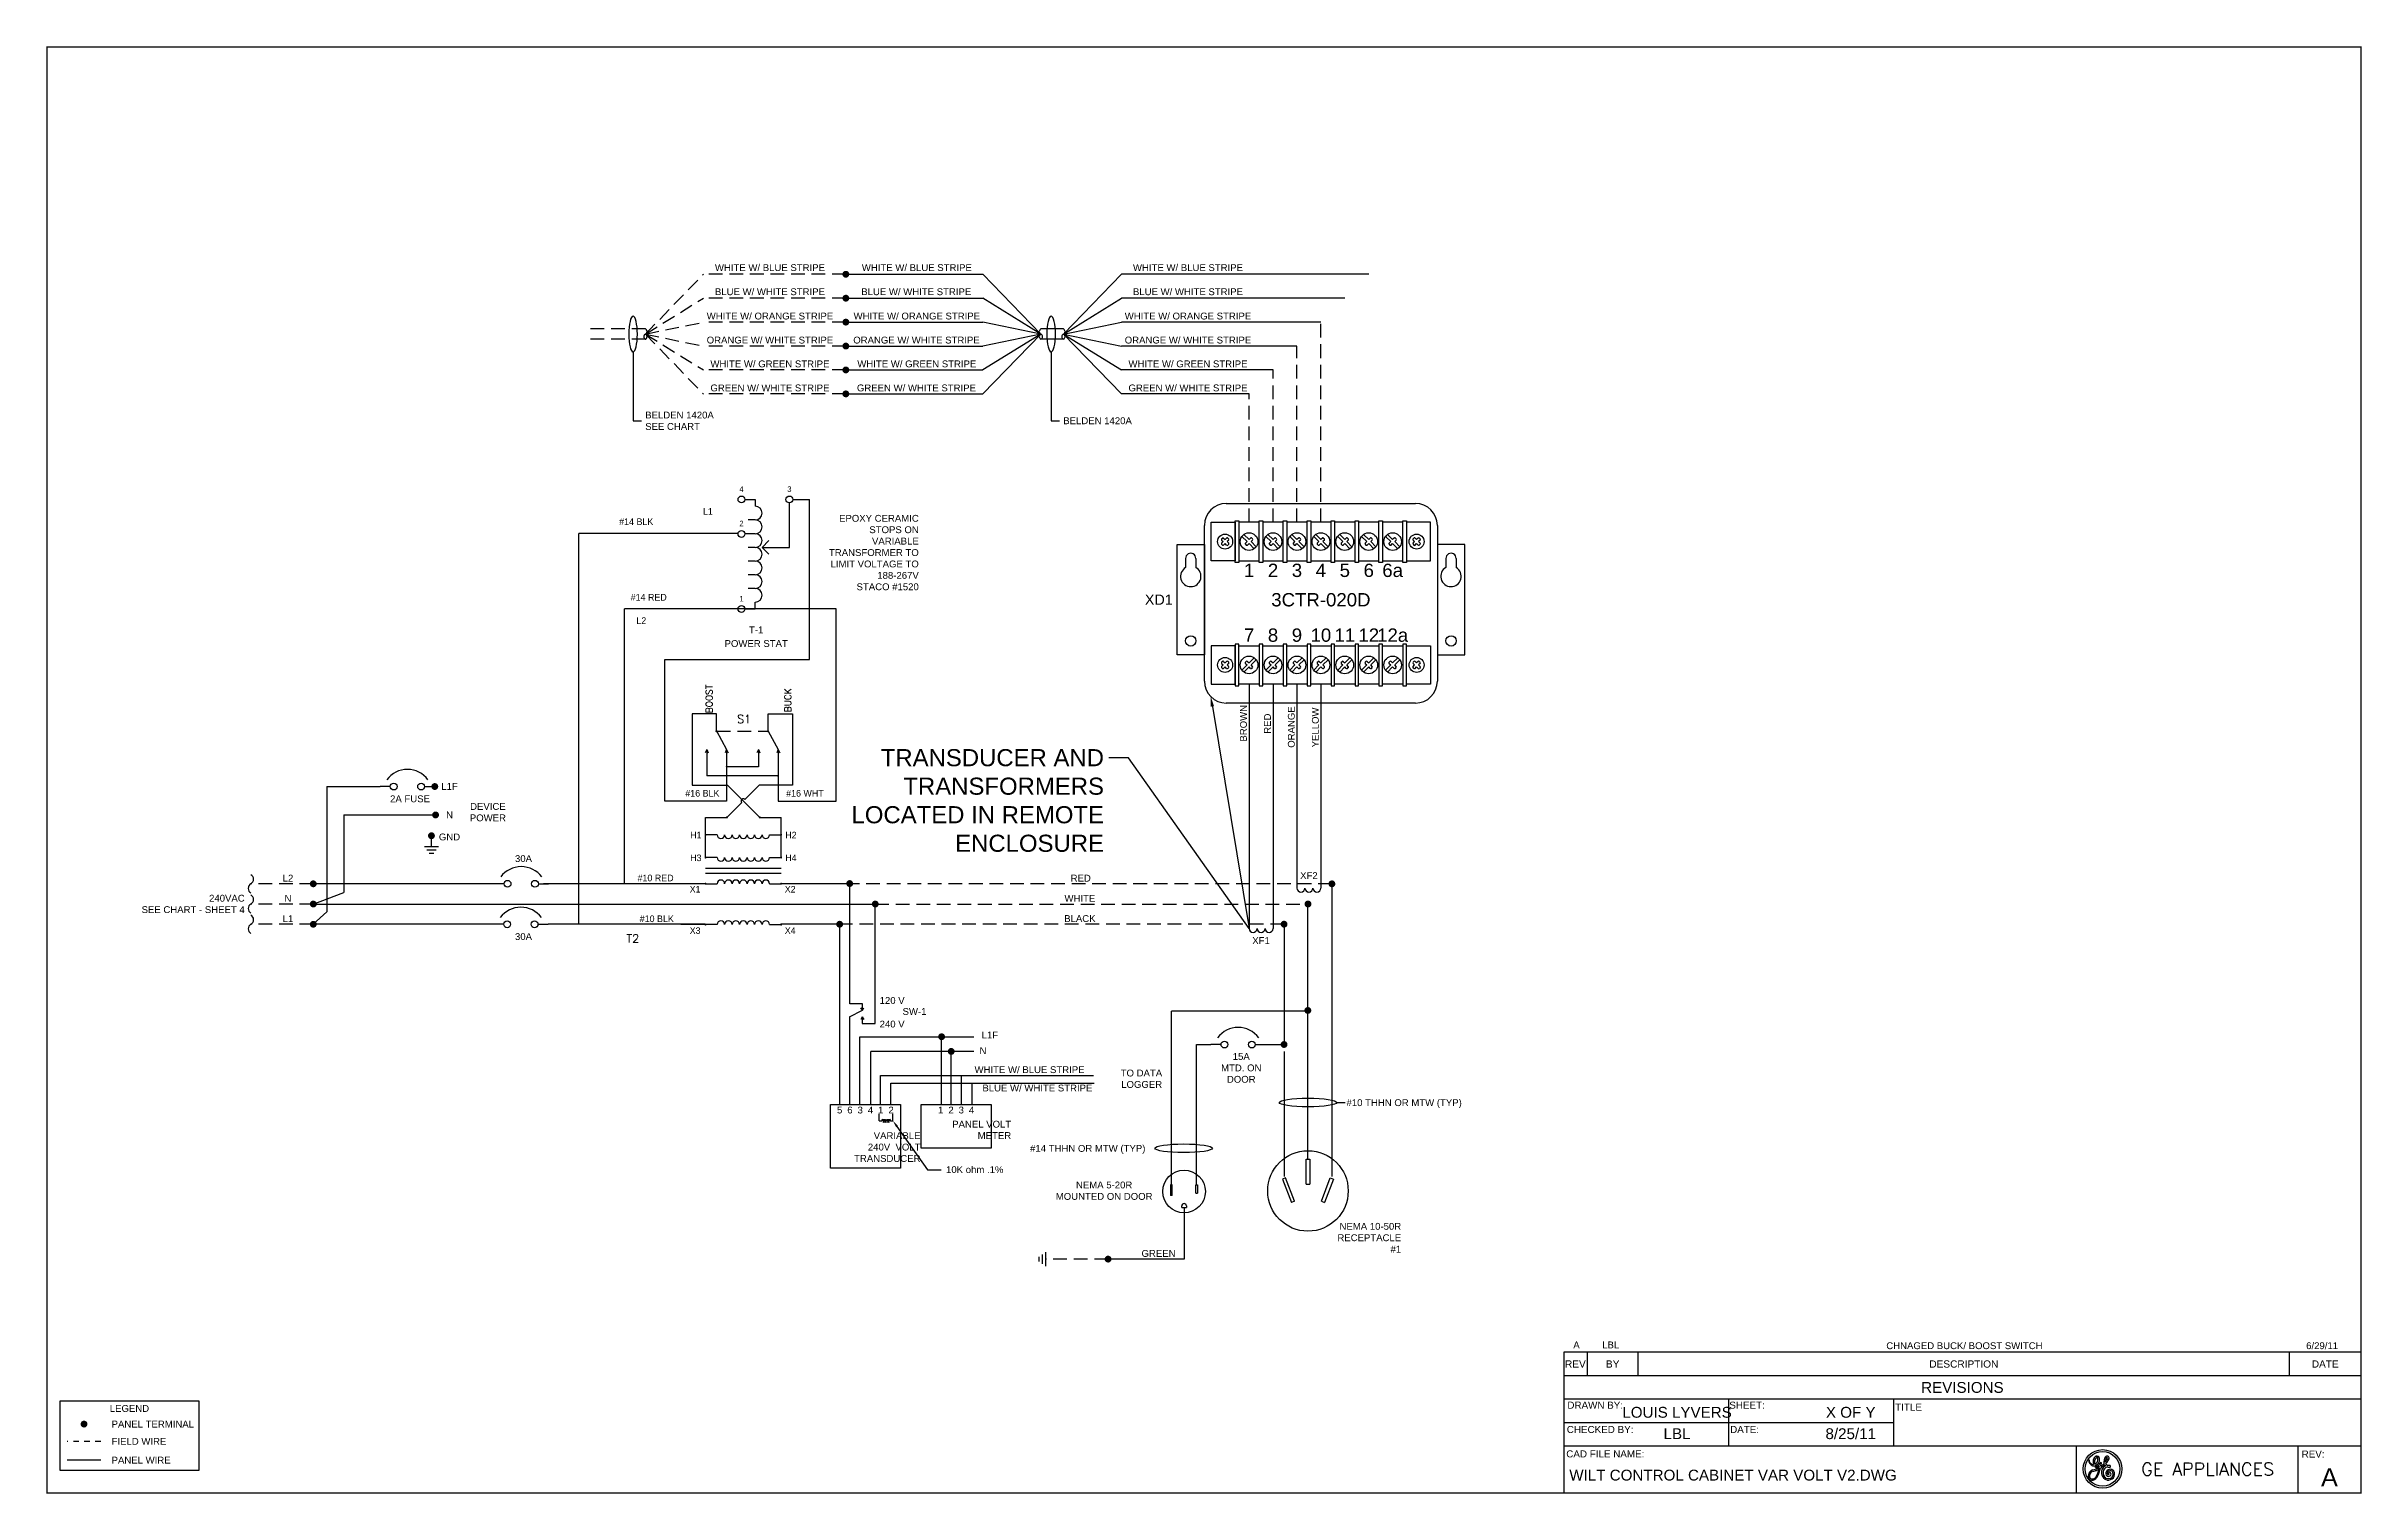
# Model space of a CAD drawing. Header units: inches. Extents: x -228 to 241, y -155 to 115.
# Drawn here: x -24.26 to 18, y -49.88 to -23.46 of the extents above; entities that cross this region are included whole.
import ezdxf
from ezdxf import colors
from ezdxf.entities.mleader import LeaderData, LeaderLine
from ezdxf.enums import TextEntityAlignment as Align
from ezdxf.math import Vec2, Vec3

# ---------------------------------------------------------------- set-up
doc = ezdxf.new("R2010")
doc.units = ezdxf.units.IN
doc.header["$MEASUREMENT"] = 0
doc.linetypes.add('HIDDEN', pattern=[0.375, 0.25, -0.125])
for name, color, linetype in [('1', 1, 'Continuous'), ('3', 3, 'HIDDEN'), ('4', 7, 'Continuous'), ('5', 5, 'Continuous'), ('BORDER', 3, 'Continuous'), ('COMP', 3, 'Continuous'), ('CURRENT TRANSFORMER', 201, 'Continuous'), ('ELECTRICAL DEVICES', 30, 'Continuous'), ('FIELD WIRE', 5, 'HIDDEN'), ('FIELD WIRE - N', 255, 'HIDDEN'), ('GROUND WIRE', 3, 'Continuous'), ('PANEL', 150, 'Continuous'), ('PANEL WIRE', 5, 'Continuous'), ('PANEL WIRE - N', 255, 'Continuous'), ('TEXT', 4, 'Continuous'), ('TXT', 4, 'Continuous'), ('WIRE', 1, 'Continuous'), ('WIRES', 1, 'Continuous')]:
    doc.layers.add(name, color=color, linetype=linetype)
doc.styles.add('ARIAL', font='arial.ttf')
doc.styles.add('COMPLEX', font='COMPLEX')
doc.styles.add('Notes', font='arial.ttf', dxfattribs={"height": 0.125})
doc.styles.add('ROMANS', font='romans')
doc.styles.add('SIMPLEX', font='TXT', dxfattribs={"width": 0.875})
doc.styles.get("Standard").update_dxf_attribs({"font": 'arial.ttf'})

msp = doc.modelspace()

# ---------------------------------------------------------------- texts
at = {"layer": '4', "style": 'SIMPLEX'}
for s, p in [(' #14 BLK', (-13.516453, -32.197469)), ('#14 RED', (-13.266453, -33.577642)), ('#16 BLK', (-12.286905, -37.155853)), ('#16 WHT', (-10.414441, -37.155853)), ('#10 RED', (-13.141453, -38.702642)), (' #10 BLK', (-13.141453, -39.447469))]:
    msp.add_text(s, height=0.1215, dxfattribs=at).set_placement(p, align=Align.CENTER)
at = {"layer": '4'}
for s, height, style, p in [('L1', 0.12, 'SIMPLEX', (-12.274403, -32.008523)), ('L2', 0.12, 'SIMPLEX', (-13.49042, -34.003038)), ('S1', 0.15, 'COMPLEX', (-11.654021, -35.81347)), ('H1', 0.12, 'SIMPLEX', (-12.508355, -37.918891)), ('H2', 0.12, 'SIMPLEX', (-10.772527, -37.918891)), ('H3', 0.12, 'SIMPLEX', (-12.508355, -38.334396)), ('H4', 0.12, 'SIMPLEX', (-10.772527, -38.334396)), ('X1', 0.12, 'SIMPLEX', (-12.517631, -38.907829)), ('X2', 0.12, 'SIMPLEX', (-10.781803, -38.907829)), ('T2', 0.15, 'COMPLEX', (-13.671959, -39.822456)), ('X3', 0.12, 'SIMPLEX', (-12.517631, -39.662367)), ('X4', 0.12, 'SIMPLEX', (-10.781803, -39.662367))]:
    msp.add_text(s, height=height, dxfattribs=dict(at, style=style)).set_placement(p)
at = {"layer": '4', "style": 'ROMANS'}
for s, p in [('BOOST', (-12.101448, -35.632762)), ('BUCK', (-10.66585, -35.616089))]:
    msp.add_text(s, height=0.12, rotation=90, dxfattribs=at).set_placement(p)
at = {"layer": 'TEXT'}
for s, height, p in [('4', 0.1, (-11.572863, -31.543266)), ('3', 0.1, (-10.697863, -31.543266)), ('2', 0.1, (-11.572863, -32.168266)), ('1', 0.1, (-11.572863, -33.543266)), ('T-1', 0.125, (-11.304321, -34.111988)), ('POWER STAT', 0.125, (-11.304321, -34.361988))]:
    msp.add_text(s, height=height, dxfattribs=at).set_placement(p, align=Align.MIDDLE)
at = {"layer": 'TXT'}
for s, p in [('WHITE W/ BLUE STRIPE', (-11.053432, -27.560293)), ('WHITE W/ BLUE STRIPE', (-8.371775, -27.560293)), ('WHITE W/ BLUE STRIPE', (-3.422198, -27.560293)), ('BLUE W/ WHITE STRIPE', (-11.053432, -28.000945)), ('BLUE W/ WHITE STRIPE', (-8.382433, -28.000945)), ('BLUE W/ WHITE STRIPE', (-3.422198, -28.000945)), ('WHITE W/ ORANGE STRIPE', (-11.053432, -28.44447)), ('WHITE W/ ORANGE STRIPE', (-8.371775, -28.44447)), ('WHITE W/ ORANGE STRIPE', (-3.422198, -28.44447)), ('ORANGE W/ WHITE STRIPE', (-11.053432, -28.883415)), ('ORANGE W/ WHITE STRIPE', (-8.378084, -28.883415)), ('ORANGE W/ WHITE STRIPE', (-3.422198, -28.883415)), ('WHITE W/ GREEN STRIPE', (-11.053432, -29.318123)), ('WHITE W/ GREEN STRIPE', (-8.371775, -29.318123)), ('WHITE W/ GREEN STRIPE', (-3.422198, -29.318123)), ('GREEN W/ WHITE STRIPE', (-11.053432, -29.757067)), ('GREEN W/ WHITE STRIPE', (-8.378937, -29.757067)), ('GREEN W/ WHITE STRIPE', (-3.422198, -29.757067)), ('WHITE W/ BLUE STRIPE', (-6.314438, -42.2042)), ('BLUE W/ WHITE STRIPE', (-6.171099, -42.539035))]:
    msp.add_text(s, height=0.125, dxfattribs=at).set_placement(p, align=Align.CENTER)
msp.add_text('XD1', height=0.1875, dxfattribs=at).set_placement((-3.699993, -33.560655), align=Align.MIDDLE_RIGHT)
for s, p in [('BROWN', (-2.347399, -35.81722)), ('RED', (-1.908455, -35.824383)), ('ORANGE', (-1.473747, -35.885986)), ('YELLOW', (-1.034802, -35.893149))]:
    msp.add_text(s, height=0.125, rotation=90, dxfattribs=at).set_placement(p, align=Align.CENTER)
for s, p in [('XF2', (-1.214559, -38.598379)), ('XF1', (-2.088211, -39.784946))]:
    msp.add_text(s, height=0.125, dxfattribs=at).set_placement(p, align=Align.MIDDLE_CENTER)
for s, p in [('#10 THHN OR MTW (TYP)', (-0.528478, -42.806549)), ('#14 THHN OR MTW (TYP)', (-6.304466, -43.641724))]:
    msp.add_text(s, height=0.125, dxfattribs=at).set_placement(p)
at = {"layer": 'TXT', "style": 'Notes'}
for s, p in [('A', (3.669643, -47.229615)), ('LBL', (4.294957, -47.229615)), ('CHNAGED BUCK/ BOOST SWITCH', (10.751662, -47.244138)), ('6/29/11', (17.281108, -47.244138))]:
    msp.add_text(s, height=0.125, dxfattribs=at).set_placement(p, align=Align.CENTER)
at = {"layer": 'TXT', "char_height": 0.125}
for s, width, gutter_width, insert, attachment_point in [('BELDEN 1420A \\PSEE CHART ', 2.01799158, 12.5, (-13.330238, -30.295063), 4), ('BELDEN 1420A ', 2.01799158, 12.5, (-5.699004, -30.295063), 4), ('EPOXY CERAMIC STOPS ON VARIABLE TRANSFORMER TO LIMIT VOLTAGE TO 188-267V\\PSTACO #1520', 1.74098782, 12.5, (-8.336328, -32.012585), 3), ('2A FUSE', 2.01799158, 12.5, (-17.623487, -37.197554), 5), ('L1F', 2.01799158, 12.5, (-16.902647, -36.970061), 5), ('N', 2.01799158, 12.5, (-16.902647, -37.488619), 5), ('DEVICE\\PPOWER', 0.82482577, 12.5, (-16.201664, -37.440607), 5), ('GND', 2.01799158, 12.5, (-16.902647, -37.893696), 5), ('30A', 2.01799158, 12.5, (-15.552263, -38.288981), 5), ('L2', 2.01799158, 12.5, (-19.851335, -38.645238), 5), ('RED', 2.01799158, 12.5, (-5.379701, -38.645238), 5), ('240VAC\\PSEE CHART - SHEET 4', 2.01799158, 12.5, (-20.641258, -39.116434), 6), ('N', 2.01799158, 12.5, (-19.851335, -39.014451), 5), ('WHITE', 2.01799158, 12.5, (-5.395326, -39.014451), 5), ('L1', 2.01799158, 12.5, (-19.851335, -39.383663), 5), ('30A', 2.01799158, 12.5, (-15.552263, -39.712882), 5), ('BLACK', 2.01799158, 12.5, (-5.395326, -39.383663), 5), ('120 V', 2.01799158, 12.5, (-8.822729, -40.879423), 5), ('240 V', 2.01799158, 12.5, (-8.822729, -41.309981), 5), ('SW-1', 2.01799158, 12.5, (-8.413924, -41.079853), 5), ('N', 2.01799158, 12.5, (-7.163663, -41.794004), 5), ('L1F', 2.01799158, 12.5, (-7.038663, -41.508064), 5), ('15A\\PMTD. ON \\PDOOR', 2.01799158, 12.5, (-2.449671, -42.11002), 5), ('TO DATA \\PLOGGER', 1.47318038, 12.5, (-3.893819, -42.30789), 6), ('5', 0.31285342, 12.5, (-9.780705, -42.87945), 5), ('6', 0.31285342, 12.5, (-9.593205, -42.87945), 5), ('3', 0.31285342, 12.5, (-9.405705, -42.87945), 5), ('4', 0.31285342, 12.5, (-9.218205, -42.87945), 5), ('1', 0.31285342, 12.5, (-9.030705, -42.87945), 5), ('2', 0.31285342, 12.5, (-8.843205, -42.87945), 5), ('1', 0.31285342, 12.5, (-7.935763, -42.87945), 5), ('2', 0.31285342, 12.5, (-7.748263, -42.87945), 5), ('PANEL VOLT\\PMETER', 1.99003841, 12.5, (-6.649388, -43.240906), 6), ('3', 0.31285342, 12.5, (-7.560763, -42.87945), 5), ('4', 0.31285342, 12.5, (-7.373263, -42.87945), 5), ('VARIABLE \\P240V  VOLT\\PTRANSDUCER', 1.99003841, 12.5, (-8.305105, -43.555981), 6), ('NEMA 5-20R \\PMOUNTED ON DOOR', 2.01799158, 12.5, (-4.952602, -44.352137), 5), ('NEMA 10-50R RECEPTACLE\\P#1', 1.74098782, 12.5, (0.469732, -44.939523), 3), ('GREEN', 2.01799158, 12.5, (-3.959859, -45.497333), 5), ('PANEL TERMINAL', 3.48626671, 0.625, (-23.070809, -48.612616), 4), ('FIELD WIRE', 1.76070205, 0.625, (-23.070809, -48.928309), 4), ('PANEL WIRE', 1.76070205, 0.625, (-23.070809, -49.271095), 4)]:
    msp.add_mtext_dynamic_manual_height_columns(s, width=width, gutter_width=gutter_width, heights=[0], dxfattribs=dict(at, insert=insert, attachment_point=attachment_point))
at = {"layer": 'TXT', "insert": (-22.744938, -48.328035), "char_height": 0.125, "attachment_point": 5, "style": 'ARIAL'}
msp.add_mtext_dynamic_manual_height_columns('LEGEND', width=1.76070205, gutter_width=0.625, heights=[0], dxfattribs=at)

# ---------------------------------------------------------------- blocks, each defined once
blk = doc.blocks.new('3CTR-020D')
for p, q in [((0.563, 0.685), (0.577, 0.7)), ((0.563, 0.663), (0.59, 0.636)), ((0.563, 0.608), (0.591, 0.635)), ((0.578, 0.571), (0.563, 0.586)), ((0.599, 0.7), (0.627, 0.672)), ((0.6, 0.571), (0.627, 0.598)), ((0.655, 0.7), (0.628, 0.673)), ((0.655, 0.571), (0.628, 0.599)), ((0.692, 0.663), (0.664, 0.636)), ((0.692, 0.608), (0.664, 0.635)), ((0.677, 0.7), (0.692, 0.685)), ((0.692, 0.586), (0.677, 0.571)), ((0.934, 0.73), (1.028, 0.636)), ((0.971, 0.766), (1.064, 0.673)), ((0.999, 0.586), (1.014, 0.571)), ((1, 0.608), (1.028, 0.636)), ((1.036, 0.571), (1.064, 0.599)), ((1.092, 0.7), (1.064, 0.673)), ((1.064, 0.599), (1.158, 0.505)), ((1.128, 0.663), (1.101, 0.636)), ((1.101, 0.636), (1.195, 0.542)), ((1.114, 0.7), (1.128, 0.685)), ((1.371, 0.73), (1.465, 0.636)), ((1.408, 0.766), (1.501, 0.673)), ((1.436, 0.608), (1.465, 0.636)), ((1.436, 0.586), (1.451, 0.571)), ((1.473, 0.571), (1.501, 0.599)), ((1.529, 0.7), (1.501, 0.673)), ((1.501, 0.599), (1.595, 0.505)), ((1.565, 0.663), (1.538, 0.636)), ((1.538, 0.636), (1.631, 0.542)), ((1.551, 0.7), (1.565, 0.685)), ((1.808, 0.73), (1.901, 0.636)), ((1.845, 0.766), (1.938, 0.673)), ((1.873, 0.608), (1.901, 0.636)), ((1.873, 0.586), (1.888, 0.571)), ((1.91, 0.571), (1.938, 0.599)), ((1.966, 0.7), (1.938, 0.673)), ((1.938, 0.599), (2.032, 0.505)), ((2.002, 0.663), (1.975, 0.636)), ((1.975, 0.636), (2.068, 0.542)), ((1.988, 0.7), (2.002, 0.685)), ((2.245, 0.73), (2.338, 0.636)), ((2.282, 0.766), (2.375, 0.673)), ((2.31, 0.608), (2.338, 0.636)), ((2.31, 0.586), (2.324, 0.571)), ((2.346, 0.571), (2.375, 0.599)), ((2.402, 0.7), (2.375, 0.673)), ((2.375, 0.599), (2.469, 0.505)), ((2.439, 0.663), (2.411, 0.636)), ((2.411, 0.636), (2.505, 0.542)), ((2.424, 0.7), (2.439, 0.685)), ((2.682, 0.73), (2.775, 0.636)), ((2.718, 0.766), (2.812, 0.673)), ((2.747, 0.608), (2.775, 0.636)), ((2.747, 0.586), (2.761, 0.571)), ((2.783, 0.571), (2.812, 0.599)), ((2.839, 0.7), (2.812, 0.673)), ((2.812, 0.599), (2.905, 0.505)), ((2.876, 0.663), (2.848, 0.636)), ((2.848, 0.636), (2.942, 0.542)), ((2.861, 0.7), (2.876, 0.685)), ((3.119, 0.73), (3.212, 0.636)), ((3.155, 0.766), (3.249, 0.673)), ((3.184, 0.608), (3.212, 0.636)), ((3.184, 0.586), (3.198, 0.571)), ((3.22, 0.571), (3.248, 0.599)), ((3.248, 0.599), (3.342, 0.505)), ((3.276, 0.7), (3.249, 0.673)), ((3.313, 0.663), (3.285, 0.636)), ((3.285, 0.636), (3.379, 0.542)), ((3.298, 0.7), (3.313, 0.685)), ((3.555, 0.73), (3.649, 0.636)), ((3.592, 0.766), (3.685, 0.673)), ((3.62, 0.608), (3.649, 0.636)), ((3.62, 0.586), (3.635, 0.571)), ((3.657, 0.571), (3.685, 0.599)), ((3.713, 0.7), (3.685, 0.673)), ((3.685, 0.599), (3.779, 0.505)), ((3.749, 0.663), (3.722, 0.636)), ((3.722, 0.636), (3.816, 0.542)), ((3.735, 0.7), (3.749, 0.685)), ((4.073, 0.7), (4.058, 0.685)), ((4.058, 0.663), (4.086, 0.636)), ((4.058, 0.608), (4.086, 0.635)), ((4.058, 0.586), (4.073, 0.571)), ((4.095, 0.7), (4.122, 0.673)), ((4.095, 0.571), (4.122, 0.599)), ((4.151, 0.7), (4.123, 0.672)), ((4.15, 0.571), (4.123, 0.598)), ((4.187, 0.608), (4.159, 0.635)), ((4.187, 0.663), (4.16, 0.636)), ((4.172, 0.571), (4.187, 0.586)), ((4.187, 0.685), (4.173, 0.7)), ((-0.095, 0.328), (-0.095, 0.162)), ((0.092, 0.328), (0.093, 0.163)), ((4.658, 0.328), (4.657, 0.163)), ((4.845, 0.328), (4.845, 0.162)), ((0.578, -1.552), (0.563, -1.567)), ((0.563, -1.589), (0.591, -1.616)), ((0.563, -1.645), (0.59, -1.617)), ((0.563, -1.667), (0.577, -1.681)), ((0.599, -1.681), (0.627, -1.654)), ((0.6, -1.552), (0.627, -1.58)), ((0.655, -1.553), (0.628, -1.58)), ((0.655, -1.681), (0.628, -1.654)), ((0.692, -1.589), (0.664, -1.617)), ((0.692, -1.645), (0.664, -1.617)), ((0.692, -1.567), (0.677, -1.553)), ((0.677, -1.681), (0.692, -1.667)), ((0.934, -1.711), (1.028, -1.617)), ((0.971, -1.748), (1.064, -1.654)), ((0.999, -1.567), (1.014, -1.553)), ((1, -1.589), (1.028, -1.617)), ((1.036, -1.553), (1.064, -1.581)), ((1.064, -1.581), (1.158, -1.487)), ((1.092, -1.681), (1.064, -1.654)), ((1.101, -1.617), (1.195, -1.523)), ((1.128, -1.645), (1.101, -1.617)), ((1.114, -1.681), (1.128, -1.667)), ((1.371, -1.711), (1.465, -1.617)), ((1.408, -1.748), (1.501, -1.654)), ((1.436, -1.567), (1.451, -1.553)), ((1.436, -1.589), (1.465, -1.617)), ((1.473, -1.553), (1.501, -1.581)), ((1.501, -1.581), (1.595, -1.487)), ((1.529, -1.681), (1.501, -1.654)), ((1.538, -1.617), (1.631, -1.523)), ((1.565, -1.645), (1.538, -1.617)), ((1.551, -1.681), (1.565, -1.667)), ((1.808, -1.711), (1.901, -1.617)), ((1.845, -1.748), (1.938, -1.654)), ((1.873, -1.567), (1.888, -1.553)), ((1.873, -1.589), (1.901, -1.617)), ((1.91, -1.553), (1.938, -1.581)), ((1.938, -1.581), (2.032, -1.487)), ((1.966, -1.681), (1.938, -1.654)), ((1.975, -1.617), (2.068, -1.523)), ((2.002, -1.645), (1.975, -1.617)), ((1.988, -1.681), (2.002, -1.667)), ((2.245, -1.711), (2.338, -1.617)), ((2.282, -1.748), (2.375, -1.654)), ((2.31, -1.567), (2.324, -1.553)), ((2.31, -1.589), (2.338, -1.617)), ((2.346, -1.553), (2.375, -1.581)), ((2.375, -1.581), (2.469, -1.487)), ((2.402, -1.681), (2.375, -1.654)), ((2.411, -1.617), (2.505, -1.523)), ((2.439, -1.645), (2.411, -1.617)), ((2.424, -1.681), (2.439, -1.667)), ((2.682, -1.711), (2.775, -1.617)), ((2.718, -1.748), (2.812, -1.654)), ((2.747, -1.567), (2.761, -1.553)), ((2.747, -1.589), (2.775, -1.617)), ((2.783, -1.553), (2.812, -1.581)), ((2.812, -1.581), (2.905, -1.487)), ((2.839, -1.681), (2.812, -1.654)), ((2.848, -1.617), (2.942, -1.523)), ((2.876, -1.645), (2.848, -1.617)), ((2.861, -1.681), (2.876, -1.667)), ((3.119, -1.711), (3.212, -1.617)), ((3.155, -1.748), (3.249, -1.654)), ((3.184, -1.567), (3.198, -1.553)), ((3.184, -1.589), (3.212, -1.617)), ((3.22, -1.553), (3.248, -1.581)), ((3.248, -1.581), (3.342, -1.487)), ((3.276, -1.681), (3.249, -1.654)), ((3.285, -1.617), (3.379, -1.523)), ((3.313, -1.645), (3.285, -1.617)), ((3.298, -1.681), (3.313, -1.667)), ((3.555, -1.711), (3.649, -1.617)), ((3.592, -1.748), (3.685, -1.654)), ((3.62, -1.567), (3.635, -1.553)), ((3.62, -1.589), (3.649, -1.617)), ((3.657, -1.553), (3.685, -1.581)), ((3.685, -1.581), (3.779, -1.487)), ((3.713, -1.681), (3.685, -1.654)), ((3.722, -1.617), (3.816, -1.523)), ((3.749, -1.645), (3.722, -1.617)), ((3.735, -1.681), (3.749, -1.667)), ((4.058, -1.567), (4.073, -1.553)), ((4.058, -1.589), (4.086, -1.617)), ((4.058, -1.645), (4.086, -1.617)), ((4.073, -1.681), (4.058, -1.667)), ((4.095, -1.553), (4.122, -1.58)), ((4.095, -1.681), (4.122, -1.654)), ((4.15, -1.552), (4.123, -1.58)), ((4.151, -1.681), (4.123, -1.654)), ((4.187, -1.589), (4.159, -1.616)), ((4.187, -1.645), (4.16, -1.617)), ((4.172, -1.552), (4.187, -1.567)), ((4.187, -1.667), (4.173, -1.681))]:
    blk.add_line(p, q)
for points in [[(0.649, 1.332), (4.101, 1.332)], [(0.249, -1.913), (0.249, 0.931)], [(4.501, 0.931), (4.501, -1.913)], [(4.101, -2.313), (0.649, -2.313)]]:
    blk.add_lwpolyline(points)
for points in [[(0.374, 0.987), (0.813, 0.987), (0.813, 0.285), (0.374, 0.285)], [(0.813, 1.016), (0.879, 1.016), (0.879, 0.256), (0.813, 0.256)], [(0.879, 0.285), (1.25, 0.285), (1.25, 0.987), (0.879, 0.987)], [(1.25, 1.016), (1.316, 1.016), (1.316, 0.256), (1.25, 0.256)], [(1.316, 0.285), (1.687, 0.285), (1.687, 0.987), (1.316, 0.987)], [(1.687, 1.016), (1.752, 1.016), (1.752, 0.256), (1.687, 0.256)], [(1.752, 0.285), (2.124, 0.285), (2.124, 0.987), (1.752, 0.987)], [(2.124, 1.016), (2.189, 1.016), (2.189, 0.256), (2.124, 0.256)], [(2.189, 0.285), (2.561, 0.285), (2.561, 0.987), (2.189, 0.987)], [(2.561, 1.016), (2.626, 1.016), (2.626, 0.256), (2.561, 0.256)], [(2.626, 0.285), (2.998, 0.285), (2.998, 0.987), (2.626, 0.987)], [(2.998, 1.016), (3.063, 1.016), (3.063, 0.256), (2.998, 0.256)], [(3.063, 0.285), (3.434, 0.285), (3.434, 0.987), (3.063, 0.987)], [(3.434, 1.016), (3.5, 1.016), (3.5, 0.256), (3.434, 0.256)], [(3.5, 0.285), (3.871, 0.285), (3.871, 0.987), (3.5, 0.987)], [(3.871, 1.016), (3.937, 1.016), (3.937, 0.256), (3.871, 0.256)], [(4.376, 0.987), (3.937, 0.987), (3.937, 0.285), (4.376, 0.285)], [(-0.251, 0.579), (0.249, 0.579), (0.249, -1.43), (-0.251, -1.43)], [(5.001, 0.579), (4.501, 0.579), (4.501, -1.43), (5.001, -1.43)], [(0.374, -1.968), (0.813, -1.968), (0.813, -1.266), (0.374, -1.266)], [(0.813, -1.997), (0.879, -1.997), (0.879, -1.237), (0.813, -1.237)], [(0.879, -1.266), (1.25, -1.266), (1.25, -1.968), (0.879, -1.968)], [(1.25, -1.997), (1.316, -1.997), (1.316, -1.237), (1.25, -1.237)], [(1.316, -1.266), (1.687, -1.266), (1.687, -1.968), (1.316, -1.968)], [(1.687, -1.997), (1.752, -1.997), (1.752, -1.237), (1.687, -1.237)], [(1.752, -1.266), (2.124, -1.266), (2.124, -1.968), (1.752, -1.968)], [(2.124, -1.997), (2.189, -1.997), (2.189, -1.237), (2.124, -1.237)], [(2.189, -1.266), (2.561, -1.266), (2.561, -1.968), (2.189, -1.968)], [(2.561, -1.997), (2.626, -1.997), (2.626, -1.237), (2.561, -1.237)], [(2.626, -1.266), (2.998, -1.266), (2.998, -1.968), (2.626, -1.968)], [(2.998, -1.997), (3.063, -1.997), (3.063, -1.237), (2.998, -1.237)], [(3.063, -1.266), (3.434, -1.266), (3.434, -1.968), (3.063, -1.968)], [(3.434, -1.997), (3.5, -1.997), (3.5, -1.237), (3.434, -1.237)], [(3.5, -1.266), (3.871, -1.266), (3.871, -1.968), (3.5, -1.968)], [(3.871, -1.997), (3.937, -1.997), (3.937, -1.237), (3.871, -1.237)], [(4.376, -1.968), (3.937, -1.968), (3.937, -1.266), (4.376, -1.266)]]:
    blk.add_lwpolyline(points, close=True)
for centre, radius in [((0.627, 0.635), 0.137), ((1.064, 0.635), 0.161), ((1.501, 0.635), 0.161), ((1.938, 0.635), 0.161), ((2.375, 0.635), 0.161), ((2.811, 0.635), 0.161), ((3.248, 0.635), 0.161), ((3.685, 0.635), 0.161), ((4.123, 0.635), 0.137), ((-0.001, -1.179), 0.0941), ((4.751, -1.179), 0.0941), ((0.627, -1.617), 0.137), ((1.064, -1.617), 0.161), ((1.501, -1.617), 0.161), ((1.938, -1.617), 0.161), ((2.375, -1.617), 0.161), ((2.811, -1.617), 0.161), ((3.248, -1.617), 0.161), ((3.685, -1.617), 0.161), ((4.123, -1.617), 0.137)]:
    blk.add_circle(centre, radius)
for centre, radius, start, end in [((0.65, 0.931), 0.401, 90.1363, 179.9973), ((4.1, 0.931), 0.401, 0.0027, 89.8637), ((0.574, 0.674), 0.0155, 134.8595, 225.1763), ((0.574, 0.597), 0.0157, 135.2954, 224.7742), ((0.588, 0.689), 0.0157, 45.2954, 134.7742), ((0.589, 0.582), 0.0155, 224.8595, 315.1763), ((0.666, 0.689), 0.0155, 44.8595, 135.1763), ((0.666, 0.582), 0.0157, 225.2954, 314.7742), ((0.68, 0.674), 0.0157, 315.2954, 44.7742), ((0.681, 0.597), 0.0155, 314.8595, 45.1763), ((1.01, 0.597), 0.0155, 134.5651, 224.8819), ((1.025, 0.583), 0.0157, 224.9672, 314.446), ((1.103, 0.689), 0.0155, 44.8595, 135.1763), ((1.117, 0.674), 0.0157, 315.2954, 44.7742), ((1.447, 0.597), 0.0155, 134.5651, 224.8819), ((1.462, 0.583), 0.0157, 224.9672, 314.446), ((1.54, 0.689), 0.0155, 44.8595, 135.1763), ((1.554, 0.674), 0.0157, 315.2954, 44.7742), ((1.884, 0.597), 0.0155, 134.5651, 224.8819), ((1.899, 0.583), 0.0157, 224.9672, 314.446), ((1.977, 0.689), 0.0155, 44.8595, 135.1763), ((1.991, 0.674), 0.0157, 315.2954, 44.7742), ((2.321, 0.597), 0.0155, 134.5651, 224.8819), ((2.335, 0.583), 0.0157, 224.9672, 314.446), ((2.413, 0.689), 0.0155, 44.8595, 135.1763), ((2.428, 0.674), 0.0157, 315.2954, 44.7742), ((2.758, 0.597), 0.0155, 134.5651, 224.8819), ((2.772, 0.583), 0.0157, 224.9672, 314.446), ((2.85, 0.689), 0.0155, 44.8595, 135.1763), ((2.865, 0.674), 0.0157, 315.2954, 44.7742), ((3.195, 0.597), 0.0155, 134.5651, 224.8819), ((3.209, 0.583), 0.0157, 224.9672, 314.446), ((3.287, 0.689), 0.0155, 44.8595, 135.1763), ((3.301, 0.674), 0.0157, 315.2954, 44.7742), ((3.631, 0.597), 0.0155, 134.5651, 224.8819), ((3.646, 0.583), 0.0157, 224.9672, 314.446), ((3.724, 0.689), 0.0155, 44.8595, 135.1763), ((3.738, 0.674), 0.0157, 315.2954, 44.7742), ((4.069, 0.597), 0.0157, 135.2954, 224.7742), ((4.07, 0.674), 0.0155, 134.8595, 225.1763), ((4.084, 0.689), 0.0155, 44.8237, 135.1405), ((4.084, 0.582), 0.0157, 225.2258, 314.7046), ((4.161, 0.582), 0.0155, 224.8237, 315.1405), ((4.162, 0.689), 0.0157, 45.2258, 134.7046), ((4.176, 0.674), 0.0155, 314.8237, 45.1405), ((4.176, 0.597), 0.0157, 315.2258, 44.7046), ((0, 0), 0.187, 120.3839, 60.4214), ((-0.001, 0.328), 0.0934, 360, 180.0381), ((4.75, 0), 0.187, 119.5786, 59.6161), ((4.751, 0.328), 0.0934, 359.9619, 180), ((0.574, -1.656), 0.0155, 134.8237, 225.1405), ((0.574, -1.578), 0.0157, 135.2258, 224.7046), ((0.588, -1.67), 0.0157, 225.2258, 314.7046), ((0.589, -1.563), 0.0155, 44.8237, 135.1405), ((0.666, -1.564), 0.0157, 45.2258, 134.7046), ((0.666, -1.67), 0.0155, 224.8237, 315.1405), ((0.681, -1.578), 0.0155, 314.8237, 45.1405), ((0.68, -1.656), 0.0157, 315.2258, 44.7046), ((1.01, -1.578), 0.0155, 135.1181, 225.4349), ((1.025, -1.564), 0.0157, 45.554, 135.0328), ((1.103, -1.67), 0.0155, 224.8237, 315.1405), ((1.117, -1.656), 0.0157, 315.2258, 44.7046), ((1.447, -1.578), 0.0155, 135.1181, 225.4349), ((1.462, -1.564), 0.0157, 45.554, 135.0328), ((1.54, -1.67), 0.0155, 224.8237, 315.1405), ((1.554, -1.656), 0.0157, 315.2258, 44.7046), ((1.884, -1.578), 0.0155, 135.1181, 225.4349), ((1.899, -1.564), 0.0157, 45.554, 135.0328), ((1.977, -1.67), 0.0155, 224.8237, 315.1405), ((1.991, -1.656), 0.0157, 315.2258, 44.7046), ((2.321, -1.578), 0.0155, 135.1181, 225.4349), ((2.335, -1.564), 0.0157, 45.554, 135.0328), ((2.413, -1.67), 0.0155, 224.8237, 315.1405), ((2.428, -1.656), 0.0157, 315.2258, 44.7046), ((2.758, -1.578), 0.0155, 135.1181, 225.4349), ((2.772, -1.564), 0.0157, 45.554, 135.0328), ((2.85, -1.67), 0.0155, 224.8237, 315.1405), ((2.865, -1.656), 0.0157, 315.2258, 44.7046), ((3.195, -1.578), 0.0155, 135.1181, 225.4349), ((3.209, -1.564), 0.0157, 45.554, 135.0328), ((3.287, -1.67), 0.0155, 224.8237, 315.1405), ((3.301, -1.656), 0.0157, 315.2258, 44.7046), ((3.631, -1.578), 0.0155, 135.1181, 225.4349), ((3.646, -1.564), 0.0157, 45.554, 135.0328), ((3.724, -1.67), 0.0155, 224.8237, 315.1405), ((3.738, -1.656), 0.0157, 315.2258, 44.7046), ((4.069, -1.578), 0.0157, 135.2258, 224.7046), ((4.07, -1.656), 0.0155, 134.8237, 225.1405), ((4.084, -1.564), 0.0157, 45.2954, 134.7742), ((4.084, -1.67), 0.0155, 224.8595, 315.1763), ((4.161, -1.563), 0.0155, 44.8595, 135.1763), ((4.162, -1.67), 0.0157, 225.2954, 314.7742), ((4.176, -1.578), 0.0157, 315.2954, 44.7742), ((4.176, -1.656), 0.0155, 314.8595, 45.1763), ((0.65, -1.913), 0.401, 180.0027, 269.8637), ((4.1, -1.913), 0.401, 270.1363, 359.9973)]:
    blk.add_arc(centre, radius, start, end)
at = {"style": 'Notes'}
for s, height, p in [('1', 0.243, (1.065, 0.11)), ('2', 0.243, (1.501, 0.11)), ('3', 0.243, (1.938, 0.11)), ('4', 0.243, (2.375, 0.11)), ('5', 0.243, (2.812, 0.11)), ('6', 0.243, (3.249, 0.11)), ('6a', 0.2431, (3.685, 0.11)), ('3CTR-020D', 0.2431, (2.375, -0.427)), ('7', 0.243, (1.065, -1.073)), ('8', 0.243, (1.501, -1.073)), ('9', 0.243, (1.938, -1.073)), ('10', 0.2431, (2.375, -1.073)), ('11', 0.2431, (2.812, -1.073)), ('12', 0.2431, (3.249, -1.073)), ('12a', 0.2431, (3.685, -1.073))]:
    blk.add_text(s, height=height, dxfattribs=at).set_placement(p, align=Align.MIDDLE_CENTER)
blk = doc.blocks.new('cirBKR')
for p, q in [((-0.8125, 0), (-1, 0)), ((-0.1875, 0), (0, 0))]:
    blk.add_line(p, q)
for centre in [(-0.75, 0), (-0.25, 0)]:
    blk.add_circle(centre, 0.0625)
blk.add_arc((-0.5, -0.15625), 0.46875, 36.869898, 143.130102)
for tag, flags, p in [('DEVNAME', 3, (-0.5, 0.75)), ('STOCKNUM', 1, (-0.5, -0.625))]:
    blk.add_attdef(tag, text='', height=0.1, dxfattribs=dict(flags=flags)).set_placement(p, align=Align.CENTER)
for tag, p in [('DESCRIPTL1', (-0.5, 0.625)), ('DESCRIPTL2', (-0.5, 0.5)), ('LABEL', (-0.5, -0.5))]:
    blk.add_attdef(tag, text='', height=0.1).set_placement(p, align=Align.CENTER)
blk = doc.blocks.new('GROUND')
for p, q in [((-0.128, 0), (0.128, 0)), ((-0.085, -0.062), (0.085, -0.062)), ((-0.043, -0.125), (0.043, -0.125))]:
    blk.add_line(p, q)
blk = doc.blocks.new('GE_Logo')
at = {"layer": 'BORDER', "linetype": 'Continuous'}
for p, q in [((-0.017, 0.078), (-0.017, 0.078)), ((-0.005, 0.023), (-0.005, 0.023)), ((0.045, 0.051), (0.045, 0.053)), ((0.045, 0.045), (0.045, 0.045)), ((0.07, 0.095), (0.07, 0.095)), ((0.072, 0.047), (0.072, 0.047)), ((0.075, 0.088), (0.076, 0.09)), ((0.095, 0.041), (0.095, 0.041)), ((0.018, -0.014), (0.018, -0.013)), ((0.026, -0.013), (0.028, -0.009))]:
    blk.add_line(p, q, dxfattribs=at)
for radius in [0.103, 0.0925]:
    blk.add_circle((0.055, 0.031), radius, dxfattribs=at)
for centre, radius, start, end in [((0.017, -0.008), 0.0384, 126.4152, 182.3457), ((-0.018, 0.078), 0.00167, 54.2025, 153.9175), ((0.01, 0.077), 0.0296, 175.8986, 258.1278), ((-0.018, 0.079), 0.00185, 161.4208, 173.7745), ((-0.018, 0.078), 0.00185, 359.104, 46.9518), ((-0.018, 0.078), 0.00185, 46.9831, 47.033), ((-0.018, 0.078), 0.00185, 47.1878, 47.1884), ((-0.002, 0.078), 0.0148, 180.1798, 203.6073), ((0.009, 0.08), 0.0259, 197.4375, 264.0005), ((0.005, -0.007), 0.0198, 155.2385, 210.7757), ((0.013, -0.007), 0.0277, 114.1868, 162.7157), ((0.011, -0.006), 0.0333, 105.0609, 119.8387), ((-0.077, 0.29), 0.284, 286.2392, 289.0368), ((-0.029, 0.153), 0.131, 284.142, 300.0403), ((0.041, 0.068), 0.037, 125.3229, 201.2541), ((0.006, 0.081), 0.0333, 267.4189, 277.3722), ((0.006, 0.081), 0.0333, 266.3006, 267.0263), ((0.006, 0.077), 0.0296, 266.1587, 266.2131), ((0.041, 0.068), 0.037, 212.3618, 223.8297), ((0.043, 0.067), 0.0315, 130.1066, 201.0408), ((0.001, 0.083), 0.0296, 294.1355, 12.6644), ((0.019, 0.048), 0.0074, 231.6407, 232.6664), ((0.022, 0.05), 0.0111, 229.7166, 282.5284), ((-0.003, 0.091), 0.0715, 284.7496, 303.0519), ((0.006, 0.081), 0.0333, 288.9288, 25.3672), ((0.006, 0.081), 0.0333, 288.9134, 288.9164), ((0.022, 0.051), 0.00555, 201.2966, 293.5599), ((-0.088, 0.054), 0.126, 327.5933, 349.4998), ((0.026, 0.085), 0.0148, 61.1952, 116.0543), ((0.025, 0.088), 0.0111, 120.4413, 121.1637), ((0.026, 0.087), 0.00555, 31.1144, 121.8942), ((0.009, 0.088), 0.0444, 290.0784, 295.3092), ((0.002, 0.095), 0.0592, 291.736, 306.2578), ((0.02, 0.069), 0.0222, 290.7068, 318.3232), ((-0.088, 0.057), 0.133, 330.2544, 350.7619), ((0.026, 0.089), 0.0111, 33.4012, 50.6769), ((0.051, 0.051), 0.0148, 110.7974, 168.6988), ((-0.007, 0.05), 0.0444, 346.8295, 356.057), ((-0.003, 0.091), 0.0715, 303.2358, 303.2439), ((-0.035, 0.156), 0.144, 303.069, 314.1387), ((0.046, 0.059), 0.00555, 91.1634, 99.1221), ((0.035, 0.064), 0.0148, 314.1921, 348.4615), ((-0.029, 0.153), 0.131, 304.621, 314.7998), ((-0.088, 0.057), 0.133, 355.0688, 357.5733), ((-0.088, 0.057), 0.133, 355.0516944634672, 355.0517472074151), ((0.046, 0.061), 0.0037, 5.0426, 83.4158), ((0.044, 0.061), 0.00555, 356.3808, 359.6419), ((0.089, 0.011), 0.0407, 116.0484, 258.2768), ((0.091, 0.011), 0.0333, 108.007, 237.0381), ((0.106, 0.069), 0.0444, 142.8794, 191.8193), ((0.019, 0.1), 0.0666, 314.7382, 315.8124), ((0.1, 0.076), 0.0407, 213.3633, 225.0117), ((0.101, 0.07), 0.0315, 144.8342, 184.97), ((0.032, 0.108), 0.0555, 312.958, 333.1931), ((0.079, 0.089), 0.0109, 348.8459, 142.6698), ((0.08, 0.09), 0.0111, 151.3852, 152.1303), ((0.028, 0.11), 0.0666, 310.8187, 334.7484), ((0.096, 0.076), 0.0296, 213.612, 239.7574), ((0.091, 0.007), 0.0185, 141.4117, 231.4184), ((0.079, 0.088), 0.0037, 69.0155, 139.3089), ((0.079, 0.088), 0.0037, 153.3316, 153.4021), ((0.097, 0.005), 0.0241, 43.0345, 148.1299), ((0.078, 0.088), 0.0037, 54.3726, 60.5273), ((0.091, 0.008), 0.0111, 144.2469, 228.9573), ((0.077, 0.087), 0.00555, 38.9364, 47.8233), ((0.075, 0.087), 0.0074, 327.7967, 28.5928), ((0.077, 0.087), 0.00555, 36.4082, 36.5638), ((0.085, 0.017), 0.0333, 73.1422, 96.4863), ((0.098, 0.083), 0.0444, 246.9175, 254.6902), ((0.096, 0.003), 0.0185, 56.3505, 139.1581), ((0.084, 0.006), 0.00555, 264.2476, 349.8059), ((0.089, 0.062), 0.0222, 263.6714, 265.1954), ((0.093, 0.006), 0.0074, 85.2231, 164.2466), ((0.086, 0.004), 0.0037, 5.7607, 96.9197), ((0.088, 0.062), 0.0222, 266.4066, 287.1828), ((0.068, 0.09), 0.0222, 339.106, 351.9371), ((0.071, 0.089), 0.0185, 336.9398, 337.8204), ((0.089, 0.003), 0.0111, 333.5132, 68.3887), ((0.094, 0.045), 0.00401, 282.7253, 84), ((0.09, 0.003), 0.0222, 319.626, 43.6888), ((0.084, 0.004), 0.0352, 324.0508, 26.3225), ((-0.003, -0.011), 0.0185, 176.7855, 265.6989), ((0, -0.006), 0.0167, 221.2499, 235.3206), ((0, 0), 0.0222, 245.2071, 297.1841), ((-0.003, 0.004), 0.0333, 267.8739, 328.4069), ((0.001, 0), 0.0222, 295.4989, 321.1148), ((0.001, 0), 0.0222, 322.8841, 323.0517), ((0.086, 0.009), 0.0296, 243.4439, 315.6294), ((0.087, 0.006), 0.0148, 241.0922, 327.2639), ((0.083, 0.014), 0.0426, 266.2008, 314.2321)]:
    blk.add_arc(centre, radius, start, end, dxfattribs=at)
at = {"layer": 'BORDER'}
blk.add_arc((0.078, 0.008), 0.037, 274.4657, 274.8052, dxfattribs=at)
at = {"layer": 'BORDER', "linetype": 'Continuous'}
blk.add_point((0.036, 0.032), dxfattribs=at)
blk = doc.blocks.new('B-BORDER')
at = {"layer": 'BORDER'}
for p, q in [((34, 0.973), (28.487, 0.973)), ((28.487, 0.973), (28.487, 0.649)), ((28.649, 0.973), (28.649, 0.811)), ((29.003, 0.811), (29.003, 0.973)), ((33.506, 0.811), (33.506, 0.973)), ((34, 0.811), (28.487, 0.811)), ((34, 0.649), (28.487, 0.649)), ((28.487, 0.649), (28.487, 0)), ((29.627, 0.649), (29.627, 0.324)), ((30.768, 0.649), (30.768, 0.324)), ((30.768, 0.486), (28.487, 0.486)), ((34, 0.324), (28.487, 0.324)), ((32.03, 0.324), (32.03, 0)), ((33.564, 0.324), (33.564, 0))]:
    blk.add_line(p, q, dxfattribs=at)
at = {"layer": 'BORDER', "const_width": 0.01}
blk.add_lwpolyline([(34, 0), (34, 10), (18, 10), (18, 0), (34, 0)], dxfattribs=at)
at = {"layer": 'BORDER'}
blk.add_point((34, 10), dxfattribs=at)
at = {"layer": 'BORDER', "xscale": 1.297174118731785, "yscale": 1.297174118731785, "zscale": 1.297174118731785}
blk.add_blockref('GE_Logo', (32.142, 0.126), dxfattribs=at)
at = {"layer": 'BORDER'}
for s, height, p in [('REV', 0.05, (28.568, 0.892)), ('BY', 0.05, (28.826, 0.892)), ('DESCRIPTION', 0.05, (31.254, 0.892)), ('DATE', 0.05, (33.753, 0.892)), ('REVISIONS', 0.075, (31.244, 0.73))]:
    blk.add_text(s, height=height, dxfattribs=at).set_placement(p, align=Align.MIDDLE_CENTER)
for s, height, p in [('DRAWN BY:', 0.0486, (28.705, 0.583)), ('SHEET:', 0.0486, (29.755, 0.583)), ('TITLE', 0.0486, (30.872, 0.569)), ('CHECKED BY:', 0.04864, (28.739, 0.415)), ('DATE:', 0.0486, (29.738, 0.415)), ('REV:', 0.0486, (33.669, 0.245))]:
    blk.add_text(s, height=height, dxfattribs=at).set_placement(p, align=Align.CENTER)
blk.add_text('CAD FILE NAME:', height=0.04864, dxfattribs=at).set_placement((28.505, 0.246))
at = {"layer": 'BORDER', "style": 'COMPLEX'}
blk.add_text('GE APPLIANCES', height=0.08891, dxfattribs=at).set_placement((32.94, 0.165), align=Align.MIDDLE)
at = {"layer": 'TXT'}
for tag, height, p in [('DRAWN_BY', 0.075, (29.271, 0.558)), ('SHEET', 0.075, (30.472, 0.558)), ('DWG_TITLE', 0.075, (32.384, 0.486)), ('CHECKED_BY', 0.075, (29.271, 0.41)), ('DATE', 0.075, (30.472, 0.41)), ('REV', 0.125, (33.782, 0.108))]:
    blk.add_attdef(tag, text='', height=height, dxfattribs=at).set_placement(p, align=Align.MIDDLE_CENTER)
blk.add_attdef('FILENAME', (28.526, 0.086), '', height=0.075, dxfattribs=at)
blk = doc.blocks.new('RESISTOR')
for p, q in [((-1, 0), (-0.625, 0)), ((-0.625, 0), (-0.5, 0.25)), ((-0.5, 0.25), (-0.375, -0.25)), ((-0.375, -0.25), (-0.25, 0.25)), ((-0.25, 0.25), (-0.125, -0.25)), ((-0.125, -0.25), (0, 0.25)), ((0, 0.25), (0.125, -0.25)), ((0.125, -0.25), (0.25, 0.25)), ((0.25, 0.25), (0.375, -0.25)), ((0.375, -0.25), (0.5, 0.25)), ((0.5, 0.25), (0.625, 0)), ((0.625, 0), (1, 0))]:
    blk.add_line(p, q)

# ---------------------------------------------------------------- linework, layer by layer
at = {"layer": '1'}
for p, q in [((-12.030337, -35.645678), (-12.475287, -35.645678)), ((-12.475287, -35.645678), (-12.475287, -36.950247)), ((-12.030337, -35.961675), (-12.030337, -35.645678)), ((-11.087595, -35.961675), (-11.087595, -35.645678)), ((-11.087595, -35.645678), (-10.642645, -35.645678)), ((-10.642645, -35.645678), (-10.642645, -36.950247)), ((-12.207708, -36.298789), (-12.234317, -36.359098)), ((-12.207708, -36.298789), (-12.207708, -36.777641)), ((-12.207708, -36.298789), (-12.181098, -36.359098)), ((-11.844139, -36.298789), (-11.870749, -36.359098)), ((-11.844139, -36.298789), (-11.81753, -36.359098)), ((-11.844139, -36.298789), (-11.844139, -37.236811)), ((-11.264966, -36.298789), (-11.291575, -36.359098)), ((-11.264966, -36.298789), (-11.238356, -36.359098)), ((-11.264966, -36.298789), (-11.264966, -36.610723)), ((-10.901397, -36.298789), (-10.928006, -36.359098)), ((-10.901397, -36.298789), (-10.901397, -37.236811)), ((-10.901397, -36.298789), (-10.874788, -36.359098)), ((-11.264966, -36.610723), (-11.840708, -36.610723)), ((-12.475287, -36.950247), (-11.826751, -36.950247)), ((-10.905204, -36.777641), (-12.207708, -36.777641)), ((-11.826751, -36.950247), (-11.237404, -37.536811)), ((-11.250904, -36.950247), (-11.509143, -37.207267)), ((-10.642645, -36.950247), (-11.250904, -36.950247)), ((-12.22816, -37.536811), (-11.84025, -37.536811)), ((-12.22816, -38.268145), (-12.22816, -37.536811)), ((-11.568511, -37.266355), (-11.84025, -37.536811)), ((-11.237404, -37.536811), (-10.849495, -37.536811)), ((-10.849495, -38.268145), (-10.849495, -37.536811)), ((-12.01694, -37.852641), (-12.22816, -37.852641)), ((-11.060715, -37.852641), (-10.849495, -37.852641)), ((-12.01694, -38.268145), (-12.22816, -38.268145)), ((-11.060715, -38.268145), (-10.849495, -38.268145)), ((-12.22816, -38.462584), (-10.849495, -38.462584)), ((-12.22816, -38.553043), (-10.849495, -38.553043)), ((-11.060715, -38.747481), (-10.85887, -38.747481)), ((-12.01694, -39.492308), (-12.22816, -39.492308)), ((-11.060715, -39.492308), (-10.849495, -39.492308))]:
    msp.add_line(p, q, dxfattribs=at)
at = {"layer": '1', "const_width": 0.01875}
for points in [[(-12.039712, -35.961675, 1), (-12.020962, -35.961675, 1)], [(-11.09697, -35.961675, 1), (-11.07822, -35.961675, 1)], [(-11.850083, -36.610723, 1), (-11.831333, -36.610723, 1)], [(-10.914579, -36.777641, 1), (-10.895829, -36.777641, 1)], [(-11.849625, -37.536811, 1), (-11.830875, -37.536811, 1)], [(-11.246779, -37.536811, 1), (-11.228029, -37.536811, 1)], [(-12.237535, -37.852641, 1), (-12.218785, -37.852641, 1)], [(-10.84012, -37.852641, -1), (-10.85887, -37.852641, -1)], [(-12.237535, -38.268145, 1), (-12.218785, -38.268145, 1)], [(-10.84012, -38.268145, -1), (-10.85887, -38.268145, -1)], [(-12.237535, -38.747481, -1), (-12.218785, -38.747481, -1)], [(-10.84012, -38.747481, 1), (-10.85887, -38.747481, 1)], [(-12.237535, -39.492308, -1), (-12.218785, -39.492308, -1)], [(-10.84012, -39.492308, 1), (-10.85887, -39.492308, 1)]]:
    msp.add_lwpolyline(points, format="xyb", close=True, dxfattribs=at)
at = {"layer": '1'}
msp.add_arc((-11.538827, -37.236811), 0.04188, 44.8644291, 224.8644291, dxfattribs=at)
at = {"layer": '3'}
msp.add_line((-12.020976, -35.962184), (-11.081511, -35.961569), dxfattribs=at)
at = {"layer": '5'}
for centre, start, end in [((-11.948638, -37.852641), 180, 0), ((-11.812034, -37.852641), 180, 0), ((-11.675431, -37.852641), 180, 0), ((-11.538827, -37.852641), 180, 0), ((-11.402224, -37.852641), 180, 0), ((-11.26562, -37.852641), 180, 0), ((-11.129017, -37.852641), 180, 0), ((-11.948638, -38.268145), 180, 0), ((-11.812034, -38.268145), 180, 0), ((-11.675431, -38.268145), 180, 0), ((-11.538827, -38.268145), 180, 0), ((-11.402224, -38.268145), 180, 0), ((-11.26562, -38.268145), 180, 0), ((-11.129017, -38.268145), 180, 0), ((-11.948638, -38.747481), 0, 180), ((-11.812034, -38.747481), 0, 180), ((-11.675431, -38.747481), 0, 180), ((-11.538827, -38.747481), 0, 180), ((-11.402224, -38.747481), 0, 180), ((-11.26562, -38.747481), 0, 180), ((-11.129017, -38.747481), 0, 180), ((-11.948638, -39.492308), 0, 180), ((-11.812034, -39.492308), 0, 180), ((-11.675431, -39.492308), 0, 180), ((-11.538827, -39.492308), 0, 180), ((-11.402224, -39.492308), 0, 180), ((-11.26562, -39.492308), 0, 180), ((-11.129017, -39.492308), 0, 180)]:
    msp.add_arc(centre, 0.068302, start, end, dxfattribs=at)
at = {"layer": 'BORDER'}
msp.add_lwpolyline([(-24.009161, -48.189644), (-21.480715, -48.189644), (-21.480715, -49.461736), (-24.009161, -49.461736)], close=True, dxfattribs=at)
at = {"layer": 'COMP'}
for p, q in [((-11.510363, -31.730766), (-11.322863, -31.730766)), ((-11.322863, -32.105766), (-11.447863, -32.105766)), ((-11.322863, -31.730766), (-11.322863, -31.855766)), ((-11.386287, -32.355816), (-11.511287, -32.355816)), ((-11.322863, -32.355766), (-11.447863, -32.355766)), ((-11.322863, -32.605766), (-11.447863, -32.605766)), ((-11.322863, -32.855766), (-11.447863, -32.855766)), ((-11.322863, -33.105766), (-11.447863, -33.105766)), ((-11.322863, -33.355766), (-11.447863, -33.355766)), ((-11.510363, -33.730766), (-11.322863, -33.730766)), ((-11.322863, -33.730766), (-11.322863, -33.605766))]:
    msp.add_line(p, q, dxfattribs=at)
for centre in [(-11.572863, -31.730766), (-10.697863, -31.730766), (-11.572863, -32.361153), (-11.572863, -33.730766)]:
    msp.add_circle(centre, 0.0625, dxfattribs=at)
for centre in [(-11.322863, -31.980766), (-11.322863, -32.230766), (-11.322863, -32.480766), (-11.322863, -32.730766), (-11.322863, -32.980766), (-11.322863, -33.230766), (-11.322863, -33.480766)]:
    msp.add_arc(centre, 0.125, 270, 90, dxfattribs=at)
at = {"layer": 'CURRENT TRANSFORMER'}
for p, q in [((-2.306624, -35.103137), (-2.306624, -39.563348)), ((-1.869798, -35.103137), (-1.869798, -39.563348)), ((-1.432972, -35.103137), (-1.432972, -38.825828)), ((-0.996146, -35.103137), (-0.996146, -38.825828))]:
    msp.add_line(p, q, dxfattribs=at)
for centre in [(-1.360167, -38.825828), (-1.214559, -38.825828), (-1.06895, -38.825828), (-2.23382, -39.563348), (-2.088211, -39.563348), (-1.942602, -39.563348)]:
    msp.add_arc(centre, 0.072804, 180, 0, dxfattribs=at)
at = {"layer": 'ELECTRICAL DEVICES'}
for p, q in [((-9.36605, -41.056357), (-9.36605, -40.938355)), ((-9.600084, -41.1763), (-9.36605, -41.056357)), ((-9.367708, -41.178301), (-9.394637, -41.223845)), ((-9.36605, -41.056357), (-9.392979, -41.010812)), ((-9.367708, -41.178301), (-9.367708, -41.296302)), ((-9.367708, -41.178301), (-9.340779, -41.223845)), ((-9.36605, -41.056357), (-9.339121, -41.010812)), ((-1.263069, -44.231442), (-1.263069, -43.776184)), ((-1.263069, -43.776184), (-1.200705, -43.776184)), ((-1.200705, -43.776184), (-1.200705, -44.231442)), ((-3.742555, -44.245896), (-3.742555, -44.441603)), ((-3.709485, -44.245896), (-3.742555, -44.245896)), ((-3.709485, -44.441603), (-3.709485, -44.245896)), ((-3.279282, -44.3976), (-3.279282, -44.245896)), ((-3.279282, -44.245896), (-3.246212, -44.245896)), ((-3.246212, -44.245896), (-3.246212, -44.3976)), ((-1.639599, -44.117188), (-1.697828, -44.139517)), ((-1.697828, -44.139517), (-1.534826, -44.564594)), ((-1.476597, -44.542265), (-1.639599, -44.117188)), ((-1.263069, -44.231442), (-1.200705, -44.231442)), ((-0.987178, -44.542265), (-0.824176, -44.117188)), ((-0.765946, -44.139517), (-0.928948, -44.564594)), ((-0.824176, -44.117188), (-0.765946, -44.139517)), ((-3.709485, -44.441603), (-3.742555, -44.441603)), ((-3.53679, -44.655371), (-3.53679, -44.629228)), ((-3.53679, -44.655371), (-3.451977, -44.655371)), ((-3.451977, -44.629228), (-3.451977, -44.655371)), ((-3.279282, -44.3976), (-3.246212, -44.3976)), ((-1.476597, -44.542265), (-1.534826, -44.564594)), ((-0.987178, -44.542265), (-0.928948, -44.564594))]:
    msp.add_line(p, q, dxfattribs=at)
at = {"layer": 'ELECTRICAL DEVICES', "ltscale": 0.1, "const_width": 0.0625}
for points in [[(-9.667565, -27.650651, -1), (-9.667565, -27.588151, -1)], [(-9.667565, -28.087477, -1), (-9.667565, -28.024977, -1)], [(-9.667565, -28.524304, -1), (-9.667565, -28.461804, -1)], [(-9.667565, -28.96113, -1), (-9.667565, -28.89863, -1)], [(-9.667565, -29.397956, -1), (-9.667565, -29.335456, -1)], [(-9.667565, -29.834782, -1), (-9.667565, -29.772282, -1)], [(-17.202478, -36.972086, 1), (-17.139978, -36.972086, 1)], [(-17.188259, -37.490743, 1), (-17.125759, -37.490743, 1)], [(-17.263498, -37.870664, 1), (-17.200998, -37.870664, 1)], [(-19.420312, -38.748463, 1), (-19.357812, -38.748463, 1)], [(-9.628728, -38.74359, 1), (-9.566228, -38.74359, 1)], [(-0.826311, -38.749147, 1), (-0.763811, -38.749147, 1)], [(-19.420312, -39.117676, 1), (-19.357812, -39.117676, 1)], [(-9.161999, -39.117676, 1), (-9.099499, -39.117676, 1)], [(-1.263137, -39.116601, 1), (-1.200637, -39.116601, 1)], [(-19.420312, -39.486888, 1), (-19.357812, -39.486888, 1)], [(-9.811584, -39.48627, 1), (-9.749084, -39.48627, 1)], [(-1.699963, -39.485813, 1), (-1.637463, -39.485813, 1)], [(-1.265783, -41.060657, 1), (-1.203283, -41.060657, 1)], [(-7.950784, -41.540554, 1), (-7.888284, -41.540554, 1)], [(-7.775422, -41.808047, 1), (-7.712922, -41.808047, 1)], [(-1.699963, -41.68199, 1), (-1.637463, -41.68199, 1)], [(-4.912457, -45.600558, 1), (-4.849957, -45.600558, 1)]]:
    msp.add_lwpolyline(points, format="xyb", close=True, dxfattribs=at)
at = {"layer": 'ELECTRICAL DEVICES'}
for points in [[(-9.950776, -42.779232), (-8.670034, -42.779232), (-8.670034, -43.940005), (-9.950776, -43.940005)], [(-8.295059, -42.779232), (-7.014317, -42.779232), (-7.014317, -43.573282), (-8.295059, -43.573282)]]:
    msp.add_lwpolyline(points, close=True, dxfattribs=at)
at = {"layer": 'ELECTRICAL DEVICES', "const_width": 0.0625}
msp.add_lwpolyline([(-23.605546, -48.612616, 1), (-23.543046, -48.612616, 1)], format="xyb", close=True, dxfattribs=at)
at = {"layer": 'ELECTRICAL DEVICES'}
for centre, radius in [((-1.231887, -44.355982), 0.734439), ((-3.494384, -44.366601), 0.389452)]:
    msp.add_circle(centre, radius, dxfattribs=at)
msp.add_arc((-3.494384, -44.629228), 0.042407, 0, 180, dxfattribs=at)
at = {"layer": 'FIELD WIRE'}
for p, q in [((-13.326624, -28.711906), (-12.268138, -27.619401)), ((-9.667565, -27.619401), (-12.268138, -27.619401)), ((-13.326624, -28.711906), (-12.268138, -28.056227)), ((-9.667565, -28.056227), (-12.268138, -28.056227)), ((-13.326624, -28.618156), (-14.402774, -28.618156)), ((-13.326624, -28.711906), (-12.268138, -28.493054)), ((-13.326624, -28.711906), (-12.268138, -29.803532)), ((-13.326624, -28.711906), (-12.268138, -29.366706)), ((-13.326624, -28.711906), (-12.268138, -28.92988)), ((-9.667565, -28.493054), (-12.268138, -28.493054)), ((-0.996146, -32.148172), (-0.996146, -28.493054)), ((-13.326624, -28.805656), (-14.402774, -28.805656)), ((-9.667565, -28.92988), (-12.268138, -28.92988)), ((-1.432972, -32.148172), (-1.432972, -28.92988)), ((-9.667565, -29.366706), (-12.268138, -29.366706)), ((-1.869798, -32.148172), (-1.869798, -29.366706)), ((-9.667565, -29.803532), (-12.268138, -29.803532)), ((-2.306624, -32.148172), (-2.306624, -29.803532)), ((-19.389062, -38.748463), (-20.529104, -38.748463)), ((-0.795061, -38.748463), (-9.625, -38.748463)), ((-19.389062, -39.486888), (-20.529104, -39.486888)), ((-1.668713, -39.486888), (-9.75, -39.486888))]:
    msp.add_line(p, q, dxfattribs=at)
at = {"layer": 'FIELD WIRE', "linetype": 'HIDDEN', "ltscale": 0.25}
msp.add_line((-23.269332, -48.931577), (-23.879259, -48.931577), dxfattribs=at)
at = {"layer": 'FIELD WIRE'}
for centre, start, end in [((-13.305296, -28.758781), 114.4651909, 245.5348091), ((-13.347952, -28.665031), 294.4651909, 65.5348091), ((-13.347952, -28.758781), 294.4651909, 65.5348091)]:
    msp.add_arc(centre, 0.051499, start, end, dxfattribs=at)
at = {"layer": 'FIELD WIRE - N'}
for p, q in [((-19.389062, -39.117676), (-20.529104, -39.117676)), ((-9.130749, -39.117676), (-1.231887, -39.117676))]:
    msp.add_line(p, q, dxfattribs=at)
at = {"layer": 'GROUND WIRE'}
for p, q in [((-17.232248, -38.066817), (-17.232248, -37.870664)), ((-3.494819, -44.655443), (-3.494819, -45.600558)), ((-3.494819, -45.600558), (-4.881207, -45.600558))]:
    msp.add_line(p, q, dxfattribs=at)
at = {"layer": 'GROUND WIRE', "linetype": 'HIDDEN'}
msp.add_line((-4.881207, -45.600558), (-6.021249, -45.600558), dxfattribs=at)
at = {"layer": 'PANEL WIRE'}
for p, q in [((-9.667565, -27.619401), (-7.164317, -27.619401)), ((-6.105831, -28.711906), (-7.164317, -27.619401)), ((-5.69539, -28.711906), (-4.636903, -27.619401)), ((-0.122493, -27.619401), (-4.636903, -27.619401)), ((-9.667565, -28.056227), (-7.164317, -28.056227)), ((-6.105831, -28.711906), (-7.164317, -28.056227)), ((-5.69539, -28.711906), (-4.636903, -28.056227)), ((-0.559319, -28.056227), (-4.636903, -28.056227)), ((-9.667565, -28.493054), (-7.164317, -28.493054)), ((-6.105831, -28.711906), (-7.164317, -28.493054)), ((-6.105831, -28.711906), (-7.164317, -29.803532)), ((-6.105831, -28.711906), (-7.164317, -29.366706)), ((-6.105831, -28.711906), (-7.164317, -28.92988)), ((-5.69539, -28.618156), (-6.105831, -28.618156)), ((-5.69539, -28.711906), (-4.636903, -28.493054)), ((-5.69539, -28.711906), (-4.636903, -29.803532)), ((-5.69539, -28.711906), (-4.636903, -29.366706)), ((-5.69539, -28.711906), (-4.636903, -28.92988)), ((-0.996146, -28.493054), (-4.636903, -28.493054)), ((-9.667565, -28.92988), (-7.164317, -28.92988)), ((-5.69539, -28.805656), (-6.105831, -28.805656)), ((-1.432972, -28.92988), (-4.636903, -28.92988)), ((-9.667565, -29.366706), (-7.164317, -29.366706)), ((-1.869798, -29.366706), (-4.636903, -29.366706)), ((-9.667565, -29.803532), (-7.164317, -29.803532)), ((-2.306624, -29.803532), (-4.636903, -29.803532)), ((-10.635366, -31.730182), (-10.33147, -31.730182)), ((-10.33147, -34.652218), (-10.33147, -31.730182)), ((-14.543257, -39.4859), (-14.543257, -32.351384)), ((-12.653362, -33.72876), (-13.707534, -33.72876)), ((-13.707534, -38.748463), (-13.707534, -33.72876)), ((-9.84187, -33.72876), (-12.653362, -33.72876)), ((-9.84187, -37.236811), (-9.84187, -33.72876)), ((-12.970306, -37.236811), (-12.970306, -34.652218)), ((-12.970306, -34.652218), (-10.33147, -34.652218)), ((-19.139062, -36.972757), (-18.171228, -36.972086)), ((-19.139062, -36.972757), (-19.139062, -39.262615)), ((-11.844139, -37.236811), (-12.970306, -37.236811)), ((-10.901397, -37.236811), (-9.84187, -37.236811)), ((-15.999408, -38.748463), (-19.389062, -38.748463)), ((-12.22816, -38.748463), (-15.186908, -38.748463)), ((-12.22816, -38.747481), (-12.67816, -38.747481)), ((-12.22816, -38.747481), (-12.01694, -38.747481)), ((-9.625, -38.748463), (-10.849495, -38.748463)), ((-9.597478, -40.938355), (-9.597478, -38.74359)), ((-0.795061, -38.748463), (-0.795061, -44.093125)), ((-19.389062, -39.486888), (-19.139062, -39.262615)), ((-16.100004, -39.486888), (-19.389062, -39.486888)), ((-12.23581, -39.486888), (-15.100004, -39.486888)), ((-12.22816, -39.492308), (-12.67816, -39.492308)), ((-9.75, -39.486888), (-10.857144, -39.486888)), ((-9.780334, -42.777404), (-9.780334, -39.48627)), ((-1.668713, -39.486888), (-1.668713, -41.684929)), ((-9.36605, -40.938355), (-9.597478, -40.938355)), ((-9.597478, -42.782074), (-9.597478, -41.174965)), ((-9.410087, -42.77989), (-9.410087, -41.540554)), ((-9.410087, -41.540554), (-7.328841, -41.540554)), ((-7.919534, -42.782426), (-7.919534, -41.540554)), ((-3.264447, -44.244441), (-3.264447, -41.684929)), ((-3.264447, -41.684929), (-3.003197, -41.684929)), ((-2.003812, -41.684929), (-1.663772, -41.684929)), ((-1.668713, -41.810978), (-1.668713, -44.093125)), ((-9.03244, -42.780405), (-9.03244, -42.248224)), ((-9.03244, -42.248224), (-7.562734, -42.248224)), ((-7.562734, -42.248224), (-7.562734, -42.780405)), ((-7.562734, -42.248224), (-5.145505, -42.248224)), ((-8.848727, -42.780405), (-8.848727, -42.386944)), ((-8.848727, -42.386944), (-7.366773, -42.386944)), ((-7.366773, -42.386944), (-7.366773, -42.780405)), ((-7.366773, -42.386944), (-5.136276, -42.386944)), ((-23.269332, -49.274363), (-23.879259, -49.274363))]:
    msp.add_line(p, q, dxfattribs=at)
at = {"layer": 'PANEL WIRE', "linetype": 'ByBlock'}
msp.add_line((-11.63613, -32.351384), (-14.543257, -32.351384), dxfattribs=at)
at = {"layer": 'PANEL WIRE'}
for centre, radius, start, end in [((-6.084503, -28.665031), 0.051499, 114.4651909, 245.5348091), ((-6.084503, -28.758781), 0.051499, 114.4651909, 245.5348091), ((-6.127159, -28.758781), 0.051499, 294.4651909, 65.5348091), ((-5.674062, -28.758781), 0.051499, 114.4651909, 245.5348091), ((-5.716717, -28.665031), 0.051499, 294.4651909, 65.5348091), ((-5.716717, -28.758781), 0.051499, 294.4651909, 65.5348091), ((-20.483631, -38.831583), 0.094745, 118.6820619, 241.3179381), ((-20.574577, -38.665344), 0.094745, 298.6820619, 61.3179381), ((-20.483631, -39.200795), 0.094745, 118.6820619, 241.3179381), ((-20.574577, -39.034556), 0.094745, 298.6820619, 61.3179381), ((-20.483631, -39.570008), 0.094745, 118.6820619, 241.3179381), ((-20.574577, -39.403769), 0.094745, 298.6820619, 61.3179381)]:
    msp.add_arc(centre, radius, start, end, dxfattribs=at)
at = {"layer": 'PANEL WIRE - N'}
for p, q in [((-18.832387, -37.490743), (-18.832387, -38.906286)), ((-18.832387, -37.490743), (-17.157009, -37.490743)), ((-19.389062, -39.117676), (-18.832387, -38.906286)), ((-19.389062, -39.117676), (-9.130749, -39.117676)), ((-9.130749, -41.296302), (-9.130749, -39.117676)), ((-1.231887, -43.776184), (-1.231887, -39.117676)), ((-9.367708, -41.296302), (-9.130749, -41.296302)), ((-3.72602, -44.245896), (-3.72602, -41.071861)), ((-1.234533, -41.071861), (-3.72602, -41.071861)), ((-9.209585, -42.77989), (-9.209585, -41.808047)), ((-7.328841, -41.808047), (-9.209585, -41.808047)), ((-7.744172, -42.782426), (-7.744172, -41.808047))]:
    msp.add_line(p, q, dxfattribs=at)
at = {"layer": 'TEXT'}
for p, q in [((-9.057083, -43.076204), (-9.057083, -42.949524)), ((-8.807083, -43.076204), (-8.807083, -42.949524))]:
    msp.add_line(p, q, dxfattribs=at)
at = {"layer": 'TXT'}
for points in [[(-13.551852, -29.0391), (-13.551852, -30.295063), (-13.397243, -30.295063)], [(-5.920618, -29.0391), (-5.920618, -30.295063), (-5.766008, -30.295063)], [(-0.706151, -42.742371), (-0.706151, -42.742371), (-0.551542, -42.742371)]]:
    msp.add_lwpolyline(points, dxfattribs=at)
at = {"layer": 'TXT', "extrusion": (0, 0, -1)}
for centre in [(-13.551852, -28.711906), (-5.920618, -28.711906)]:
    msp.add_ellipse(centre, major_axis=(0, 0.327194), ratio=0.241669008, dxfattribs=at)
at = {"layer": 'TXT'}
for centre in [(-1.231887, -42.742371), (-3.500357, -43.577546)]:
    msp.add_ellipse(centre, major_axis=(0.525736, 0), ratio=0.150403905, dxfattribs=at)
at = {"layer": 'WIRE'}
for p, q in [((-12.030337, -35.9523), (-11.844139, -36.298789)), ((-11.087595, -35.961675), (-10.901397, -36.298789))]:
    msp.add_line(p, q, dxfattribs=at)
at = {"layer": 'WIRES'}
for p, q in [((-10.697863, -32.605766), (-10.697863, -31.793266)), ((-11.197863, -32.605766), (-11.072863, -32.480766)), ((-11.197863, -32.605766), (-10.697863, -32.605766)), ((-11.197863, -32.605766), (-11.072863, -32.730766))]:
    msp.add_line(p, q, dxfattribs=at)

# ---------------------------------------------------------------- block references
at = {"layer": 'ELECTRICAL DEVICES', "xscale": 2.64, "yscale": 2.64, "zscale": 2.64}
msp.add_blockref('B-BORDER', (-71.769765, -49.870392), dxfattribs=at).add_auto_attribs({'DRAWN_BY': 'LOUIS LYVERS', 'FILENAME': 'WILT CONTROL CABINET VAR VOLT V2.DWG', 'CHECKED_BY': 'LBL', 'SHEET': 'X OF Y', 'DATE': '8/25/11', 'REV': 'A'})
at = {"layer": 'ELECTRICAL DEVICES'}
for name, p in [('3CTR-020D', (-3.371146, -33.134992)), ('cirBKR', (-17.171228, -36.972086)), ('cirBKR', (-15.093158, -38.747455)), ('cirBKR', (-15.100004, -39.487414)), ('cirBKR', (-2.006629, -41.683266))]:
    msp.add_blockref(name, p, dxfattribs=at)
at = {"layer": 'GROUND WIRE'}
msp.add_blockref('GROUND', (-17.232248, -38.066817), dxfattribs=at)
at = {"layer": 'GROUND WIRE', "rotation": 270}
msp.add_blockref('GROUND', (-6.021249, -45.600558), dxfattribs=at)
at = {"layer": 'TEXT', "xscale": 0.125, "yscale": 0.125, "zscale": 0.125}
msp.add_blockref('RESISTOR', (-8.932083, -43.076204), dxfattribs=at)

msp.set_redraw_order([(e.dxf.handle, doc.entitydb.next_handle()) for e in msp.query("TEXT MTEXT ATTDEF DIMENSION ARC_DIMENSION")])  # texts and dimensions are drawn at this point

# ---------------------------------------------------------------- leaders
at = {"layer": 'PANEL'}
ml = msp.add_multileader_mtext('Standard', dxfattribs=at)
ml.set_content('TRANSDUCER AND \\PTRANSFORMERS\\PLOCATED IN REMOTE \\PENCLOSURE', color=256)
ml.set_leader_properties()
ml.build(insert=Vec2(0, 0))
ml.multileader.update_dxf_attribs({"dogleg_length": 0.36, "arrow_head_size": 0.18})
ctx = ml.context
ctx.base_point, ctx.char_height, ctx.arrow_head_size, ctx.landing_gap_size, ctx.plane_origin = Vec3(-9.59903, -36.447724), 0.3125, 0.18, 0.09, Vec3(-3.005287, -35.330698)
ctx.text_align_type = 2
notes = []
notes.append((ctx, [(0, (1, 1, 0), (-4.505824, -36.447724), (-1, 0), 0.36, [(1, [(-3.005287, -35.330698), (-2.306624, -39.563348)], 0, [])])]))
ctx.mtext.insert, ctx.mtext.alignment, ctx.mtext.flow_direction = Vec3(-4.955824, -36.28881), 3, 5
at = {"layer": 'TEXT'}
ml = msp.add_multileader_mtext('Standard', dxfattribs=at)
ml.set_content('10K ohm .1%', color=256, style='Notes')
ml.set_leader_properties()
ml.build(insert=Vec2(0, 0))
ml.multileader.update_dxf_attribs({"dogleg_length": 0.25, "arrow_head_size": 0.125})
ctx = ml.context
ctx.base_point, ctx.char_height, ctx.arrow_head_size, ctx.landing_gap_size, ctx.plane_origin = Vec3(-7.928471, -43.969559), 0.125, 0.125, 0.09, Vec3(-8.807083, -43.076204)
notes.append((ctx, [(0, (1, 1, 0), (-8.178471, -43.969559), (1, 0), 0.25, [(0, [(-8.807083, -43.076204)], 0, [])])]))
ctx.mtext.insert, ctx.mtext.flow_direction = Vec3(-7.838471, -43.904757), 5
for ctx, leaders in notes:
    for number, flags, end, landing, length, lines in leaders:
        leader = LeaderData()
        leader.index, (leader.has_last_leader_line, leader.has_dogleg_vector, leader.attachment_direction) = number, flags
        leader.last_leader_point, leader.dogleg_vector, leader.dogleg_length = Vec3(end), Vec3(landing), length
        for number, points, colour, breaks in lines:
            line = LeaderLine()
            line.index, line.vertices, line.color, line.breaks = number, Vec3.list(points), colors.encode_raw_color(colour), breaks
            leader.lines.append(line)
        ctx.leaders.append(leader)

doc.saveas('drawing.dxf')
